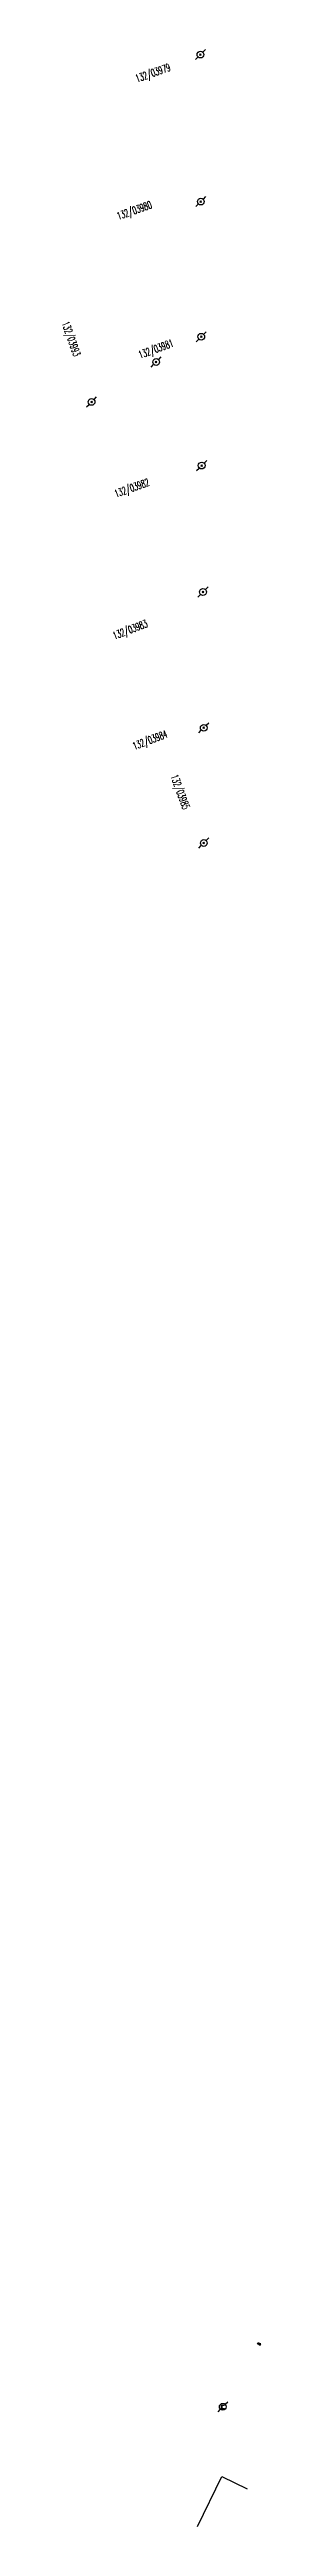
# Model space of a CAD drawing. Header units: millimetres. Extents: x 109000 to 109942, y 128247 to 128999.
# Drawn here: x 109671.5 to 109710.7, y 128506.5 to 128997.2 of the extents above; entities that cross this region are included whole.
import ezdxf

# ---------------------------------------------------------------- set-up
doc = ezdxf.new("R2010")
doc.units = ezdxf.units.MM
doc.layers.get('0').update_dxf_attribs({"linetype": 'CONTINUOUS'})
for name, color, linetype in [('W0400', 7, 'CONTINUOUS'), ('W0471', 7, 'CONTINUOUS'), ('W0473', 7, 'CONTINUOUS'), ('W1102', 7, 'CONTINUOUS')]:
    doc.layers.add(name, color=color, linetype=linetype)
doc.styles.get("Standard").update_dxf_attribs({"font": 'romans.shx', "width": 0.85})

msp = doc.modelspace()

# ---------------------------------------------------------------- texts
at = {"layer": 'W0471', "linetype": 'Continuous', "width": 0.5}
for s, rotation, p in [('132/03979', 19.4833, (109686.29, 128990.63)), ('132/03980', 19.5418, (109682.62, 128963.4)), ('132/03993', 289.5015, (109671.39, 128942.96)), ('132/03981', 20.3622, (109686.91, 128935.91)), ('132/03982', 19.7576, (109682.13, 128908.4)), ('132/03983', 20.9538, (109681.84, 128880.27)), ('132/03984', 21.0309, (109685.76, 128858.39)), ('132/03985', 289.9901, (109692.89, 128853.19))]:
    msp.add_text(s, height=1.5, rotation=rotation, dxfattribs=at).set_placement(p)

# ---------------------------------------------------------------- blocks, each defined once
blk = doc.blocks.new('T471')
for p, q in [((-0.333334, 0.333334), (-0.333334, -0.333334)), ((-0.333334, 0.333334), (0.333334, 0.333334)), ((-0.333334, 0), (0, 0)), ((0.500001, 0.500001), (1.000002, 1.000002)), ((-0.500001, -0.500001), (-1.000002, -1.000002)), ((-0.333334, -0.333334), (0.333334, -0.333334))]:
    blk.add_line(p, q)
blk.add_ellipse((0, 0), major_axis=(0.471405, 0.471405), ratio=1, start_param=5.4977871438, end_param=11.780972451)
blk = doc.blocks.new('T400')
for p, q in [((-0.15, 0.3), (0.15, 0.3)), ((-0.15, -0.25), (-0.15, 0.3)), ((-0.15, 0.15), (0.15, 0.15)), ((-0.15, 0), (0.15, 0)), ((0.15, 0.3), (0.15, -0.25)), ((-0.15, -0.15), (0.15, -0.15)), ((-0.15, -0.25), (-0.15, -0.3)), ((-0.15, -0.3), (0.15, -0.3)), ((0.15, -0.3), (0.15, -0.25))]:
    blk.add_line(p, q)
blk = doc.blocks.new('T473')
for p, q in [((-0.166667, 0.166667), (0.166667, -0.166667)), ((-0.166667, -0.166667), (0.166667, 0.166667)), ((0.500001, 0.500001), (1.000002, 1.000002)), ((-1.000002, -1.000002), (-0.500001, -0.500001))]:
    blk.add_line(p, q)
blk.add_ellipse((0, 0), major_axis=(0.471405, 0.471405), ratio=1, start_param=5.4977871438, end_param=11.780972451)

# ---------------------------------------------------------------- linework, layer by layer
at = {"layer": 'W1102', "flags": 128}
msp.add_lwpolyline([(109698.23, 128506.46), (109703.05, 128516.36), (109708, 128513.95)], dxfattribs=at)

# ---------------------------------------------------------------- block references
at = {"layer": 'W0400', "rotation": 63.76270188450752}
msp.add_blockref('T400', (109710.37, 128542.64), dxfattribs=at)
at = {"layer": 'W0471'}
msp.add_blockref('T471', (109703.2, 128530.18), dxfattribs=at)
at = {"layer": 'W0473'}
for p in [(109698.8, 128996.15), (109698.87, 128967.03), (109698.96, 128940.26), (109690.05, 128935.25), (109677.3, 128927.34), (109699.04, 128914.74), (109699.3, 128889.69), (109699.45, 128862.79), (109699.46, 128839.96)]:
    msp.add_blockref('T473', p, dxfattribs=at)

msp.set_redraw_order([(e.dxf.handle, doc.entitydb.next_handle()) for e in msp.query("TEXT MTEXT ATTDEF DIMENSION ARC_DIMENSION")])  # texts and dimensions are drawn at this point

doc.saveas('drawing.dxf')
